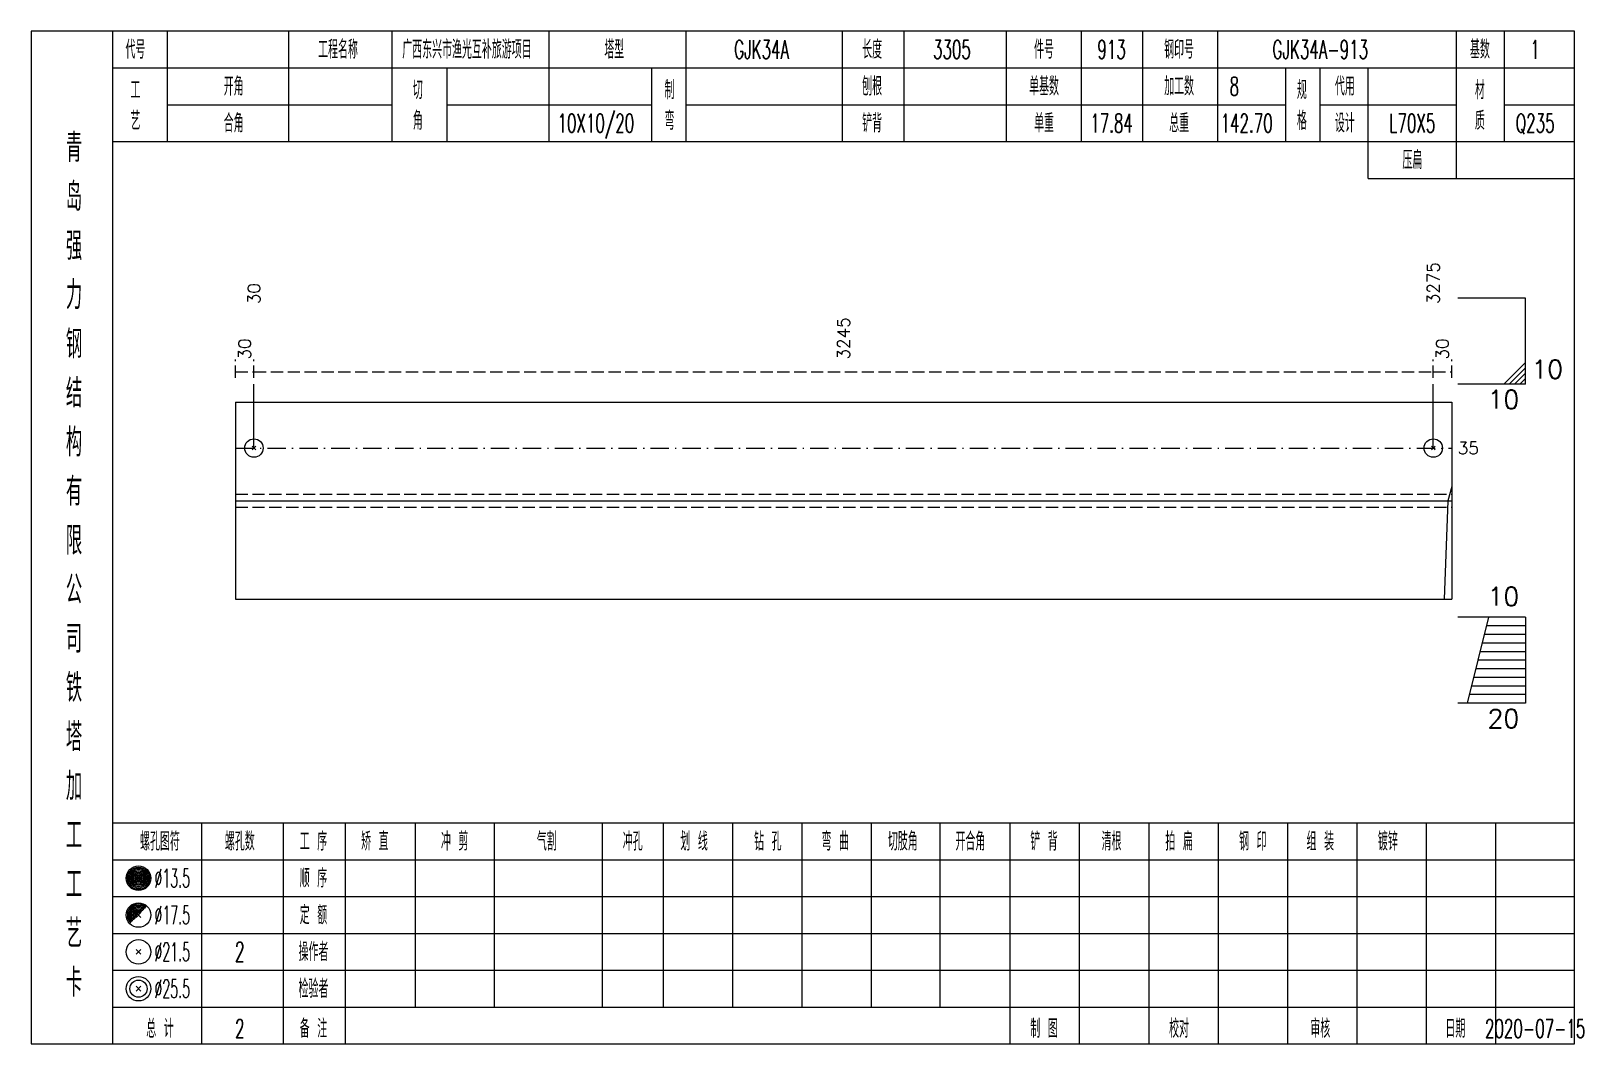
# Model space of a CAD drawing. Extents: x 0 to 2606, y -377 to 6479.
# Drawn here: x 1307 to 1559.9, y 2450 to 2615 of the extents above; entities that cross this region are included whole.
import ezdxf
from ezdxf.enums import TextEntityAlignment as Align

# ---------------------------------------------------------------- set-up
doc = ezdxf.new("R2010")
doc.units = 0
doc.header["$MEASUREMENT"] = 0
doc.linetypes.add('一点画线', pattern=[5.2, 3, -1, 0.2, -1])
doc.linetypes.add('虚线', pattern=[2.75, 2, -0.75])
doc.layers.get('0').update_dxf_attribs({"linetype": 'CONTINUOUS', "lineweight": 25})
doc.layers.add('1', color=7, linetype='CONTINUOUS', lineweight=25)
doc.layers.add('4', color=7, linetype='CONTINUOUS', lineweight=25)
doc.styles.get("Standard").update_dxf_attribs({"font": 'simplex.shx', "width": 0.7, "height": 3, "bigfont": 'gbhzfs.shx'})

msp = doc.modelspace()

# ---------------------------------------------------------------- texts
at = {"color": 7, "linetype": 'Continuous', "lineweight": 13}
for s, p in [('3275', (1535.4, 2570.5)), ('30', (1343.3, 2570.5))]:
    msp.add_text(s, height=2, rotation=90, dxfattribs=at).set_placement(p, align=Align.MIDDLE_LEFT)
at = {"color": 8, "linetype": 'Continuous', "lineweight": 9}
for s, p in [('3245', (1439.35, 2561.5)), ('30', (1341.8, 2561.5)), ('30', (1536.9, 2561.5))]:
    msp.add_text(s, height=2, rotation=90, dxfattribs=at).set_placement(p, align=Align.MIDDLE_LEFT)
at = {"color": 7, "linetype": 'Continuous', "lineweight": 13}
msp.add_text('10', height=3, dxfattribs=at).set_placement((1551.4, 2557.5), align=Align.BOTTOM_LEFT)
for s, p in [('10', (1549.4, 2556.5)), ('20', (1549.4, 2504.5))]:
    msp.add_text(s, height=3, dxfattribs=at).set_placement(p, align=Align.TOP_RIGHT)
msp.add_text('35', height=2, dxfattribs=at).set_placement((1539.4, 2547.07), align=Align.MIDDLE_LEFT)
msp.add_text('10', height=3, dxfattribs=at).set_placement((1549.4, 2520.5), align=Align.BOTTOM_RIGHT)
at = {"layer": '4', "color": 1, "linetype": 'Continuous', "lineweight": 13}
for s, height, width, p in [('代号', 3, 0.6, (1324, 2612)), ('工程名称', 3, 0.6, (1357, 2612)), ('广西东兴市渔光互补旅游项目', 3, 0.6, (1378, 2612)), ('塔型', 3, 0.6, (1402, 2612)), ('GJK34A', 3, 0.6, (1426, 2612)), ('长度', 3, 0.6, (1444, 2612)), ('3305', 3, 0.6, (1457, 2612)), ('件号', 3, 0.6, (1472, 2612)), ('913', 3, 0.6, (1483, 2612)), ('钢印号', 3, 0.6, (1494, 2612)), ('GJK34A-913', 3, 0.6, (1517, 2612)), ('基数', 3, 0.6, (1543, 2612)), ('1', 3, 0.6, (1552, 2612)), ('工', 3, 0.6, (1324, 2605.4)), ('开角', 3, 0.6, (1340, 2606)), ('切', 3, 0.6, (1370, 2605.4)), ('制', 3, 0.6, (1411, 2605.4)), ('刨根', 3, 0.6, (1444, 2606)), ('单基数', 3, 0.6, (1472, 2606)), ('加工数', 3, 0.6, (1494, 2606)), ('8', 3, 0.6, (1503, 2606)), ('规', 3, 0.6, (1514, 2605.4)), ('代用', 3, 0.6, (1521, 2606)), ('材', 3, 0.6, (1543, 2605.4)), ('艺', 3, 0.6, (1324, 2600.4)), ('合角', 3, 0.6, (1340, 2600)), ('角', 3, 0.6, (1370, 2600.4)), ('10X10/20', 3, 0.6, (1399, 2600)), ('弯', 3, 0.6, (1411, 2600.4)), ('铲背', 3, 0.6, (1444, 2600)), ('单重', 3, 0.6, (1472, 2600)), ('17.84', 3, 0.6, (1483, 2600)), ('总重', 3, 0.6, (1494, 2600)), ('142.70', 3, 0.6, (1505, 2600)), ('格', 3, 0.6, (1514, 2600.4)), ('设计', 3, 0.6, (1521, 2600)), ('L70X5', 3, 0.6, (1532, 2600)), ('质', 3, 0.6, (1543, 2600.4)), ('Q235', 3, 0.6, (1552, 2600)), ('青', 4.6, 0.8, (1314, 2596)), ('压扁', 3, 0.6, (1532, 2594)), ('岛', 4.6, 0.8, (1314, 2588)), ('强', 4.6, 0.8, (1314, 2580)), ('力', 4.6, 0.8, (1314, 2572)), ('钢', 4.6, 0.8, (1314, 2564)), ('结', 4.6, 0.8, (1314, 2556)), ('构', 4.6, 0.8, (1314, 2548)), ('有', 4.6, 0.8, (1314, 2540)), ('限', 4.6, 0.8, (1314, 2532)), ('公', 4.6, 0.8, (1314, 2524)), ('司', 4.6, 0.8, (1314, 2516)), ('铁', 4.6, 0.8, (1314, 2508)), ('塔', 4.6, 0.8, (1314, 2500)), ('加', 4.6, 0.8, (1314, 2492)), ('工', 4.6, 0.8, (1314, 2484)), ('螺孔图符', 3, 0.6, (1328, 2483)), ('螺孔数', 3, 0.6, (1341, 2483)), ('工 序', 3, 0.6, (1353, 2483)), ('矫 直', 3, 0.6, (1363, 2483)), ('冲 剪', 3, 0.6, (1376, 2483)), ('气割', 3, 0.6, (1391, 2483)), ('冲孔', 3, 0.6, (1405, 2483)), ('划 线', 3, 0.6, (1415, 2483)), ('钻 孔', 3, 0.6, (1427, 2483)), ('弯 曲', 3, 0.6, (1438, 2483)), ('切肢角', 3, 0.6, (1449, 2483)), ('开合角', 3, 0.6, (1460, 2483)), ('铲 背', 3, 0.6, (1472, 2483)), ('清根', 3, 0.6, (1483, 2483)), ('拍 扁', 3, 0.6, (1494, 2483)), ('钢 印', 3, 0.6, (1506, 2483)), ('组 装', 3, 0.6, (1517, 2483)), ('镀锌', 3, 0.6, (1528, 2483)), ('工', 4.6, 0.8, (1314, 2476)), ('%%C13.5', 3, 0.5, (1330, 2477)), ('顺 序', 3, 0.6, (1353, 2477)), ('%%C17.5', 3, 0.5, (1330, 2471)), ('定 额', 3, 0.6, (1353, 2471)), ('艺', 4.6, 0.8, (1314, 2468)), ('%%C21.5', 3, 0.5, (1330, 2465)), ('2', 3.2, 0.6, (1341, 2465)), ('操作者', 3, 0.6, (1353, 2465)), ('卡', 4.6, 0.8, (1314, 2460)), ('%%C25.5', 3, 0.5, (1330, 2459)), ('检验者', 3, 0.6, (1353, 2459)), ('总 计', 3, 0.6, (1328, 2452.5)), ('2', 3, 0.6, (1341, 2452.5)), ('备 注', 3, 0.6, (1353, 2452.5)), ('制 图', 3, 0.6, (1472, 2452.5)), ('校对', 3, 0.6, (1494, 2452.5)), ('审核', 3, 0.6, (1517, 2452.5)), ('日期', 3, 0.6, (1539, 2452.5)), ('2020-07-15', 3, 0.6, (1552, 2452.5))]:
    msp.add_text(s, height=height, dxfattribs=dict(at, width=width)).set_placement(p, align=Align.MIDDLE_CENTER)

# ---------------------------------------------------------------- linework, layer by layer
at = {"color": 7, "linetype": 'Continuous', "lineweight": 13}
for p, q in [((1550.4, 2571.5), (1539.4, 2571.5)), ((1550.4, 2557.5), (1550.4, 2571.5)), ((1546.9, 2557.5), (1550.4, 2561)), ((1547.78, 2557.5), (1550.4, 2560.12)), ((1343.3, 2547.07), (1343.3, 2557.5)), ((1535.4, 2547.07), (1535.4, 2557.5)), ((1550.4, 2557.5), (1539.4, 2557.5)), ((1548.65, 2557.5), (1550.4, 2559.25)), ((1549.53, 2557.5), (1550.4, 2558.38)), ((1343, 2546.77), (1343.6, 2547.37)), ((1343.6, 2546.77), (1343, 2547.37)), ((1535.1, 2546.77), (1535.7, 2547.37)), ((1535.7, 2546.77), (1535.1, 2547.37)), ((1538.4, 2540.8), (1537.8, 2538.5)), ((1537.8, 2538.5), (1537.2, 2522.43)), ((1550.4, 2519.5), (1539.4, 2519.5)), ((1544.4, 2519.5), (1540.9, 2505.5)), ((1550.4, 2519.5), (1550.4, 2505.5)), ((1550.4, 2518.1), (1544.05, 2518.1)), ((1550.4, 2515.3), (1543.35, 2515.3)), ((1550.4, 2516.7), (1543.7, 2516.7)), ((1550.4, 2512.5), (1542.65, 2512.5)), ((1550.4, 2513.9), (1543, 2513.9)), ((1550.4, 2509.7), (1541.95, 2509.7)), ((1550.4, 2511.1), (1542.3, 2511.1)), ((1550.4, 2506.9), (1541.25, 2506.9)), ((1550.4, 2508.3), (1541.6, 2508.3)), ((1550.4, 2505.5), (1539.4, 2505.5))]:
    msp.add_line(p, q, dxfattribs=at)
at = {"color": 8, "linetype": '虚线', "lineweight": 9}
for p, q in [((1340.3, 2558.5), (1340.3, 2561.5)), ((1343.3, 2558.5), (1343.3, 2561.5)), ((1343.3, 2558.5), (1343.3, 2561.5)), ((1535.4, 2558.5), (1535.4, 2561.5)), ((1535.4, 2558.5), (1535.4, 2561.5)), ((1538.4, 2558.5), (1538.4, 2561.5)), ((1340.3, 2559.5), (1343.3, 2559.5)), ((1343.3, 2559.5), (1535.4, 2559.5)), ((1535.4, 2559.5), (1538.4, 2559.5))]:
    msp.add_line(p, q, dxfattribs=at)
at = {"color": 7, "linetype": 'Continuous', "lineweight": 18}
for p, q in [((1340.3, 2554.57), (1340.3, 2522.43)), ((1340.3, 2554.57), (1538.4, 2554.57)), ((1538.4, 2554.57), (1538.4, 2522.43)), ((1340.3, 2538.5), (1538.4, 2538.5))]:
    msp.add_line(p, q, dxfattribs=at)
at = {"color": 3, "linetype": '一点画线', "lineweight": 13}
msp.add_line((1340.3, 2547.07), (1538.4, 2547.07), dxfattribs=at)
at = {"color": 1, "linetype": '虚线', "lineweight": 18}
for p, q in [((1340.3, 2539.57), (1538.4, 2539.57)), ((1340.3, 2537.43), (1538.4, 2537.43))]:
    msp.add_line(p, q, dxfattribs=at)
at = {"color": 7, "linetype": 'Continuous', "lineweight": 13}
for centre in [(1343.3, 2547.07), (1535.4, 2547.07)]:
    msp.add_circle(centre, 1.5, dxfattribs=at)
at = {"layer": '1', "color": 7, "linetype": 'Continuous', "lineweight": 18}
msp.add_line((1340.3, 2522.43), (1538.4, 2522.43), dxfattribs=at)
at = {"layer": '4', "color": 1, "linetype": 'Continuous', "lineweight": 18}
for p, q in [((1320.3, 2450), (1320.3, 2615)), ((1329.2, 2597), (1329.2, 2615)), ((1349, 2597), (1349, 2615)), ((1365.8, 2597), (1365.8, 2615)), ((1391.4, 2597), (1391.4, 2615)), ((1413.7, 2597), (1413.7, 2615)), ((1439.2, 2597), (1439.2, 2615)), ((1449.2, 2597), (1449.2, 2615)), ((1465.9, 2597), (1465.9, 2615)), ((1478.1, 2597), (1478.1, 2615)), ((1488.1, 2597), (1488.1, 2615)), ((1500.3, 2597), (1500.3, 2615)), ((1539.2, 2591), (1539.2, 2615)), ((1547, 2597), (1547, 2615)), ((1320.3, 2609), (1558.4, 2609)), ((1374.8, 2597), (1374.8, 2609)), ((1408.1, 2597), (1408.1, 2609)), ((1511.4, 2597), (1511.4, 2609)), ((1517, 2597), (1517, 2609)), ((1524.8, 2591), (1524.8, 2609)), ((1329.2, 2603), (1365.8, 2603)), ((1374.8, 2603), (1408.1, 2603)), ((1413.7, 2603), (1511.4, 2603)), ((1517, 2603), (1539.2, 2603)), ((1547, 2603), (1558.4, 2603)), ((1320.3, 2597), (1558.4, 2597)), ((1524.8, 2591), (1558.4, 2591)), ((1320.3, 2486), (1558.4, 2486)), ((1334.8, 2450), (1334.8, 2486)), ((1348.1, 2450), (1348.1, 2486)), ((1358.2, 2450), (1358.2, 2486)), ((1369.6, 2456), (1369.6, 2486)), ((1382.5, 2456), (1382.5, 2486)), ((1400.1, 2456), (1400.1, 2486)), ((1410, 2456), (1410, 2486)), ((1421.3, 2456), (1421.3, 2486)), ((1432.6, 2456), (1432.6, 2486)), ((1443.9, 2456), (1443.9, 2486)), ((1455.1, 2456), (1455.1, 2486)), ((1466.5, 2456), (1466.5, 2486)), ((1477.8, 2456), (1477.8, 2486)), ((1489.1, 2456), (1489.1, 2486)), ((1500.4, 2456), (1500.4, 2486)), ((1511.7, 2456), (1511.7, 2486)), ((1523, 2456), (1523, 2486)), ((1534.3, 2456), (1534.3, 2486)), ((1545.6, 2456), (1545.6, 2486)), ((1320.3, 2480), (1558.4, 2480)), ((1320.3, 2474), (1558.4, 2474)), ((1320.3, 2468), (1558.4, 2468)), ((1320.3, 2462), (1558.4, 2462)), ((1320.3, 2456), (1558.4, 2456)), ((1466.5, 2450), (1466.5, 2456)), ((1477.8, 2450), (1477.8, 2456)), ((1489.1, 2450), (1489.1, 2456)), ((1500.4, 2450), (1500.4, 2456)), ((1511.7, 2450), (1511.7, 2456)), ((1523, 2450), (1523, 2456)), ((1534.3, 2450), (1534.3, 2456)), ((1545.6, 2450), (1545.6, 2456))]:
    msp.add_line(p, q, dxfattribs=at)
at = {"layer": '4', "color": 7, "linetype": 'Continuous', "lineweight": 13}
for p, q in [((1324.3, 2476.8), (1324.7, 2477.2)), ((1324.7, 2476.8), (1324.3, 2477.2)), ((1324.1, 2464.6), (1324.9, 2465.4)), ((1324.9, 2464.6), (1324.1, 2465.4)), ((1324.1, 2458.6), (1324.9, 2459.4)), ((1324.9, 2458.6), (1324.1, 2459.4))]:
    msp.add_line(p, q, dxfattribs=at)
at = {"layer": '4', "color": 7, "linetype": 'Continuous', "lineweight": 0}
for p, q in [((1324.1, 2470.6), (1324.9, 2471.4)), ((1324.1, 2471.4), (1324.9, 2470.6))]:
    msp.add_line(p, q, dxfattribs=at)
at = {"layer": '4', "color": 1, "linetype": 'Continuous', "lineweight": 18}
msp.add_lwpolyline([(1307, 2615), (1307, 2450), (1558.4, 2450), (1558.4, 2615)], close=True, dxfattribs=at)
at = {"layer": '4', "color": 7, "linetype": 'Continuous', "lineweight": 13}
for centre, radius in [((1324.5, 2477), 2), ((1324.5, 2477), 1.8), ((1324.5, 2477), 1.6), ((1324.5, 2477), 1.4), ((1324.5, 2477), 1.2), ((1324.5, 2477), 1), ((1324.5, 2477), 0.8), ((1324.5, 2477), 0.6), ((1324.5, 2477), 0.4), ((1324.5, 2477), 0.2), ((1324.5, 2471), 2), ((1324.5, 2465), 2), ((1324.5, 2459), 2), ((1324.5, 2459), 1.4)]:
    msp.add_circle(centre, radius, dxfattribs=at)
for radius in [1.8, 1.6, 1.4, 1.2, 1, 0.8, 0.6, 0.4, 0.2]:
    msp.add_arc((1324.5, 2471), radius, 45, 225, dxfattribs=at)

msp.set_redraw_order([(e.dxf.handle, doc.entitydb.next_handle()) for e in msp.query("TEXT MTEXT ATTDEF DIMENSION ARC_DIMENSION")])  # texts and dimensions are drawn at this point

doc.saveas('drawing.dxf')
